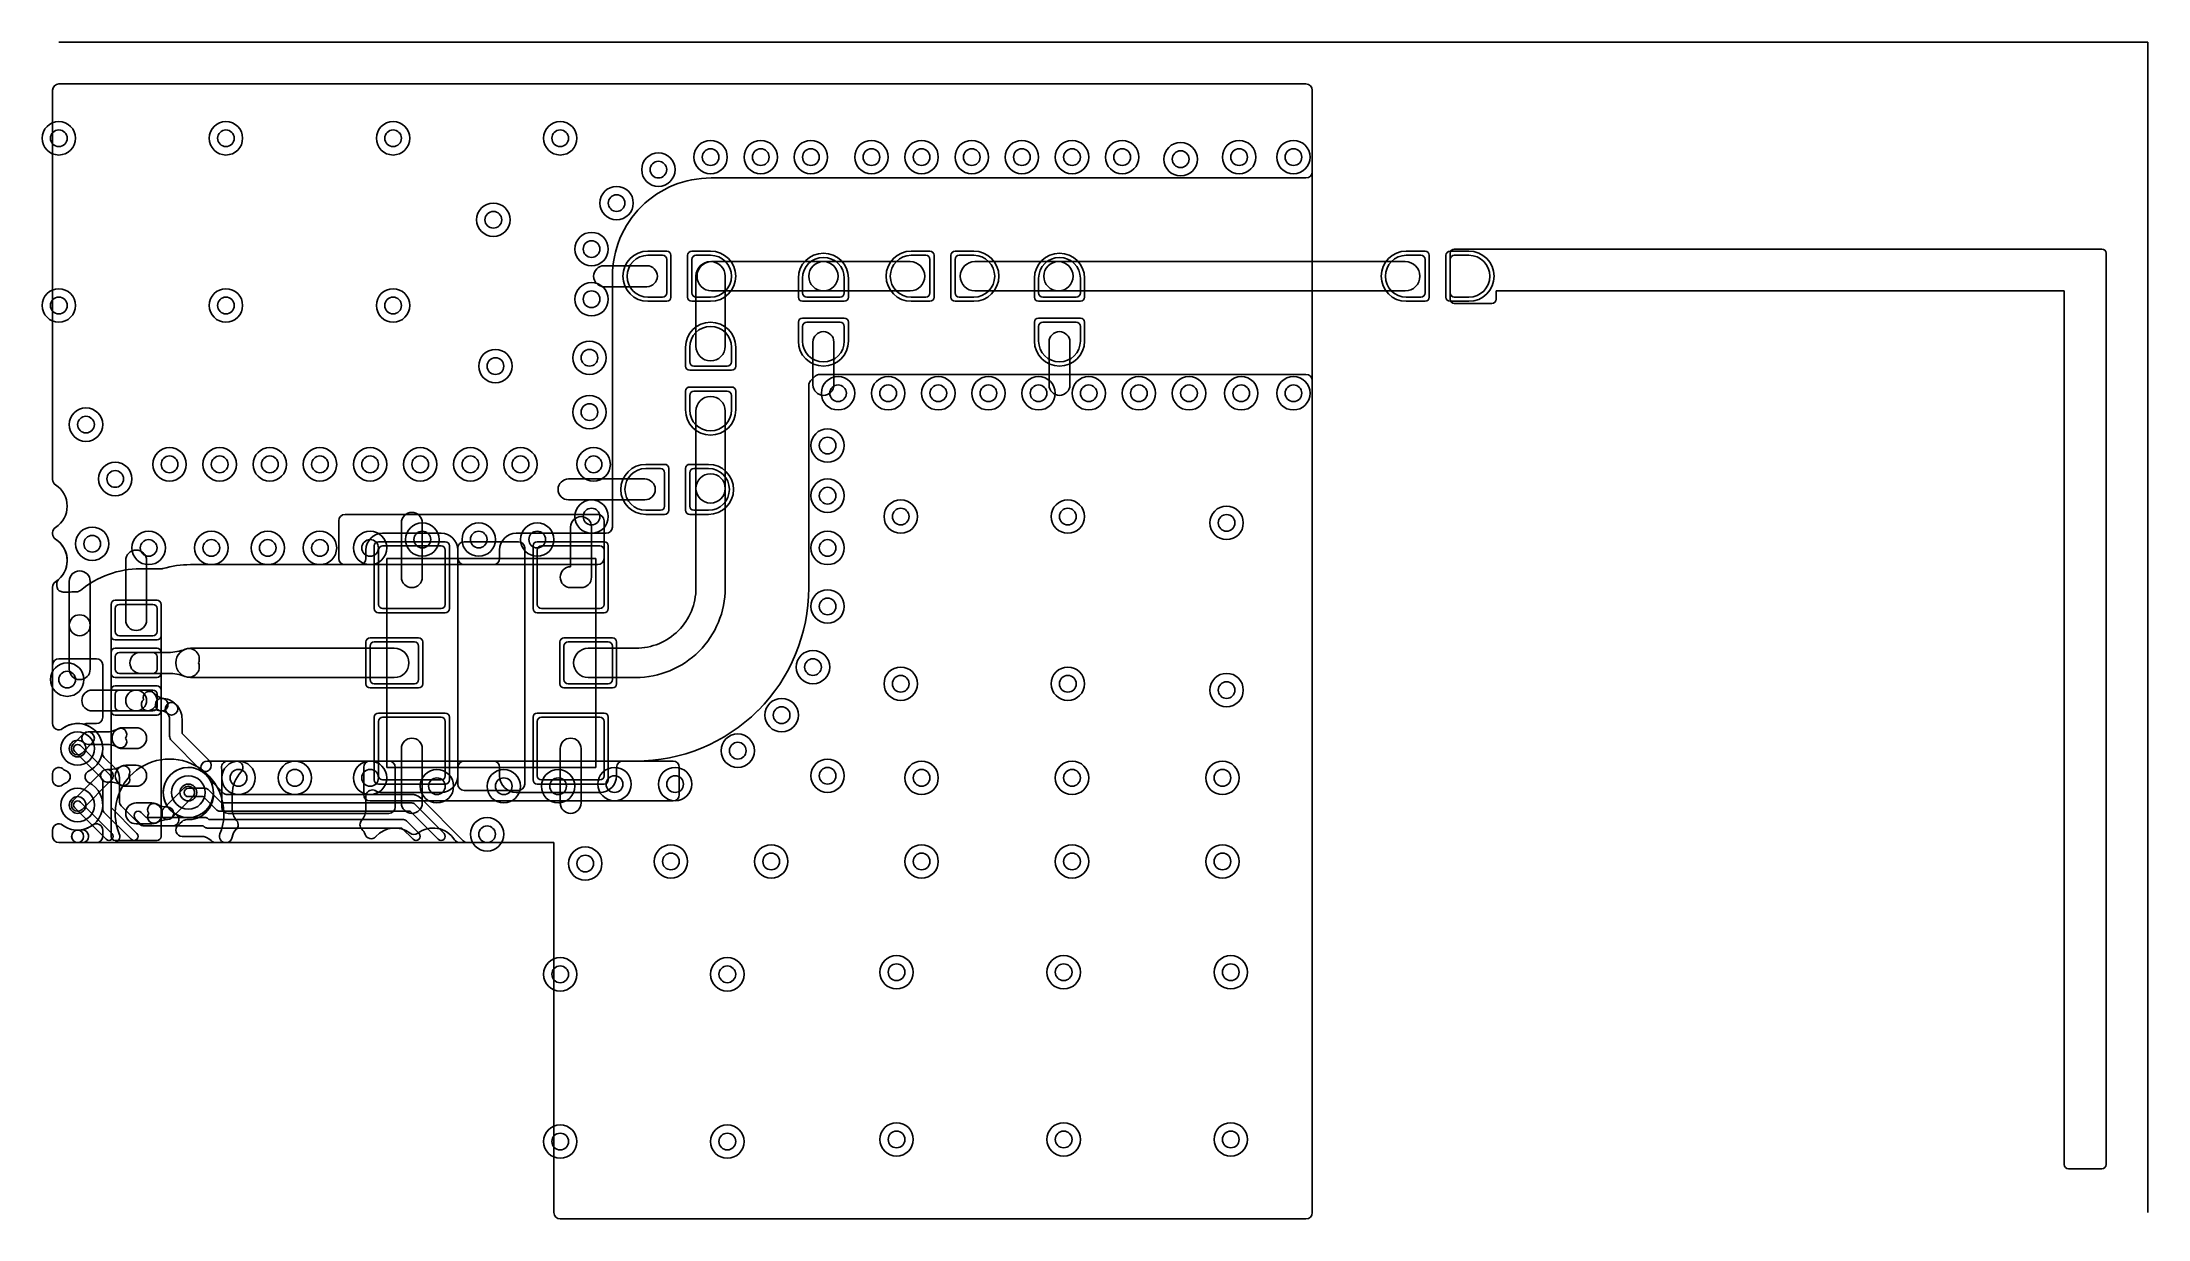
# Model space of a CAD drawing. Extents: x 24.8 to 50, y 9.9 to 24.
import ezdxf

# ---------------------------------------------------------------- set-up
doc = ezdxf.new("R2010")
doc.units = 0
for name, color, linetype in [('HOLE', 7, 'CONTINUOUS'), ('LAY1', 7, 'CONTINUOUS'), ('LAY2', 7, 'CONTINUOUS'), ('LAY3', 7, 'CONTINUOUS'), ('LAY4', 7, 'CONTINUOUS'), ('LAY5', 7, 'CONTINUOUS'), ('LAY6', 7, 'CONTINUOUS'), ('PCBOutline', 7, 'CONTINUOUS'), ('Resist-A', 7, 'CONTINUOUS')]:
    doc.layers.add(name, color=color, linetype=linetype)

msp = doc.modelspace()

# ---------------------------------------------------------------- linework, layer by layer
at = {"layer": 'HOLE'}
for centre in [(25, 22.85), (27, 22.85), (29, 22.85), (31, 22.85), (32.8, 22.625), (33.4, 22.625), (34, 22.625), (34.725, 22.625), (35.325, 22.625), (35.925, 22.625), (36.525, 22.625), (37.125, 22.625), (37.725, 22.625), (38.425, 22.6), (39.125, 22.625), (39.775, 22.625), (32.175, 22.475), (30.2, 21.875), (31.675, 22.075), (31.375, 21.525), (25, 20.85), (27, 20.85), (29, 20.85), (31.375, 20.925), (30.225, 20.125), (31.35, 20.225), (31.35, 19.575), (34.325, 19.8), (34.925, 19.8), (35.525, 19.8), (36.125, 19.8), (36.725, 19.8), (37.325, 19.8), (37.925, 19.8), (38.525, 19.8), (39.15, 19.8), (39.775, 19.8), (25.325, 19.425), (34.2, 19.175), (26.325, 18.95), (26.925, 18.95), (27.525, 18.95), (28.125, 18.95), (28.725, 18.95), (29.325, 18.95), (29.925, 18.95), (30.525, 18.95), (31.4, 18.95), (25.675, 18.775), (34.2, 18.575), (31.375, 18.325), (35.075, 18.325), (37.075, 18.325), (29.35, 18.05), (30.025, 18.05), (30.725, 18.05), (38.975, 18.25), (25.4, 18), (26.075, 17.95), (26.825, 17.95), (27.5, 17.95), (28.125, 17.95), (28.725, 17.95), (34.2, 17.95), (34.2, 17.25), (25.1, 16.375), (34.025, 16.525), (35.075, 16.325), (37.075, 16.325), (38.975, 16.25), (33.65, 15.95), (25.225, 15.55), (33.125, 15.525), (26.55, 15.025), (27.15, 15.2), (27.825, 15.2), (28.725, 15.2), (29.525, 15.1), (30.325, 15.1), (30.975, 15.1), (31.65, 15.125), (32.375, 15.125), (34.2, 15.225), (35.325, 15.2), (37.125, 15.2), (38.925, 15.2), (25.225, 14.875), (30.125, 14.525), (31.3, 14.175), (32.325, 14.2), (33.525, 14.2), (35.325, 14.2), (37.125, 14.2), (38.925, 14.2), (31, 12.85), (33, 12.85), (35.025, 12.875), (37.025, 12.875), (39.025, 12.875), (31, 10.85), (33, 10.85), (35.025, 10.875), (37.025, 10.875), (39.025, 10.875)]:
    msp.add_circle(centre, 0.1, dxfattribs=at)
at = {"layer": 'LAY1'}
for p, q in [((25, 23.49996), (39.92496, 23.49996)), ((24.92503, 18.76731), (24.92503, 23.42499)), ((39.99996, 23.42496), (39.99996, 22.45)), ((39.92496, 22.375), (32.8125, 22.375)), ((32.05, 21.45), (32.225, 21.45)), ((32.625, 21.45), (32.8, 21.45)), ((35.2, 21.45), (35.375, 21.45)), ((35.775, 21.45), (35.95, 21.45)), ((41.125, 21.45), (41.3, 21.45)), ((41.65, 20.925), (41.65, 21.475)), ((41.7, 21.525), (49.45, 21.525)), ((41.7, 21.45), (41.875, 21.45)), ((49.5, 21.475), (49.5, 10.575)), ((31.52496, 21.325), (32.0375, 21.325)), ((31.625, 21.2), (31.625, 18.20004)), ((32.275, 21.4), (32.275, 21)), ((32.575, 21), (32.575, 21.4)), ((32.625, 20.3625), (32.625, 21.2)), ((32.8125, 21.375), (34.15, 21.375)), ((32.975, 21.2), (32.975, 20.3625)), ((33.9, 21), (33.9, 21.175)), ((34.15, 21.375), (35.1875, 21.375)), ((34.4, 21.175), (34.4, 21)), ((35.425, 21.4), (35.425, 21)), ((35.725, 21), (35.725, 21.4)), ((35.9625, 21.375), (36.9625, 21.375)), ((36.725, 21), (36.725, 21.175)), ((36.9625, 21.375), (41.1125, 21.375)), ((37.225, 21.175), (37.225, 21)), ((41.35, 21.4), (41.35, 21)), ((41.65, 21), (41.65, 21.4)), ((32.0375, 21.075), (31.52496, 21.075)), ((32.225, 20.95), (32.05, 20.95)), ((32.8, 20.95), (32.625, 20.95)), ((34.15, 21.025), (32.8125, 21.025)), ((34.35, 20.95), (33.95, 20.95)), ((35.1875, 21.025), (34.15, 21.025)), ((35.375, 20.95), (35.2, 20.95)), ((35.95, 20.95), (35.775, 20.95)), ((36.9625, 21.025), (35.9625, 21.025)), ((37.175, 20.95), (36.775, 20.95)), ((41.1125, 21.025), (36.9625, 21.025)), ((41.3, 20.95), (41.125, 20.95)), ((41.875, 20.95), (41.7, 20.95)), ((49, 21.025), (42.2, 21.025)), ((42.2, 21.025), (42.2, 20.925)), ((49, 10.575), (49, 21.025)), ((42.15, 20.875), (41.7, 20.875)), ((33.9, 20.425), (33.9, 20.6)), ((33.95, 20.65), (34.35, 20.65)), ((34.025, 19.89996), (34.025, 20.4125)), ((34.275, 20.4125), (34.275, 19.89996)), ((34.4, 20.6), (34.4, 20.425)), ((36.725, 20.425), (36.725, 20.6)), ((36.775, 20.65), (37.175, 20.65)), ((36.85, 19.89996), (36.85, 20.4125)), ((37.1, 20.4125), (37.1, 19.89996)), ((37.225, 20.6), (37.225, 20.425)), ((32.55, 20.175), (32.55, 20.35)), ((33.05, 20.35), (33.05, 20.175)), ((33, 20.125), (32.6, 20.125)), ((33.99696, 19.94696), (34.05304, 20.00304)), ((34.10605, 20.025), (39.925, 20.025)), ((40, 19.95), (40, 14.85)), ((32.55, 19.6), (32.55, 19.775)), ((32.6, 19.825), (33, 19.825)), ((33.05, 19.775), (33.05, 19.6)), ((33.975, 17.47122), (33.975, 19.89395)), ((32.625, 18.6625), (32.625, 19.5875)), ((32.975, 19.5875), (32.975, 18.6625)), ((32.025, 18.9), (32.2, 18.9)), ((32.6, 18.9), (32.775, 18.9)), ((31.09996, 18.775), (32.0125, 18.775)), ((32.25, 18.85), (32.25, 18.45)), ((32.55, 18.45), (32.55, 18.85)), ((32.625, 17.47122), (32.625, 18.6625)), ((32.975, 18.6625), (32.975, 17.47122)), ((32.0125, 18.525), (31.09996, 18.525)), ((32.2, 18.4), (32.025, 18.4)), ((32.775, 18.4), (32.6, 18.4)), ((28.35, 17.82497), (28.35, 18.27503)), ((28.42497, 18.35), (31.45003, 18.35)), ((29.1, 17.6), (29.1, 18.25004)), ((29.35, 18.25004), (29.35, 17.6)), ((31.125, 17.725), (31.125, 18.20004)), ((31.375, 18.20004), (31.375, 17.6)), ((31.525, 18.27503), (31.525, 17.82497)), ((24.92503, 18.11723), (24.92503, 18.13273)), ((28.67496, 17.925), (28.67496, 17.825)), ((28.825, 17.275), (28.825, 17.925)), ((29.575, 18.12504), (28.875, 18.12504)), ((28.875, 17.975), (29.575, 17.975)), ((29.625, 17.925), (29.625, 17.275)), ((29.775, 15.12497), (29.775, 17.95003)), ((29.77504, 17.825), (29.77504, 17.925)), ((29.84997, 18.025), (30.50003, 18.025)), ((30.27496, 17.925), (30.27496, 17.825)), ((31.55, 18.12504), (30.475, 18.12504)), ((30.575, 17.95003), (30.575, 15.12497)), ((30.725, 17.275), (30.725, 17.925)), ((30.775, 17.975), (31.475, 17.975)), ((31.525, 17.925), (31.525, 17.275)), ((25.8, 17.0875), (25.8, 17.8)), ((26.22492, 17.7), (25.975, 17.7)), ((26.05, 17.8), (26.05, 17.0875)), ((28.59996, 17.75), (26.575, 17.75)), ((31.45003, 17.75), (28.42497, 17.75)), ((30.19996, 17.75), (29.85004, 17.75)), ((24.97504, 17.49824), (24.97504, 17.52048)), ((25.1096, 17.42013), (25.06614, 17.42013)), ((25.125, 17.025), (25.125, 17.55004)), ((25.21059, 17.42504), (25.17499, 17.42504)), ((25.375, 17.55004), (25.375, 17.025)), ((31.25, 17.475), (31.125, 17.475)), ((25.675, 16.95), (25.675, 17.225)), ((25.725, 17.275), (26.125, 17.275)), ((26.175, 17.225), (26.175, 16.95)), ((29.575, 17.225), (28.875, 17.225)), ((31.475, 17.225), (30.775, 17.225)), ((25.125, 16.49996), (25.125, 17.025)), ((25.375, 17.025), (25.375, 16.49996)), ((26.125, 16.9), (25.725, 16.9)), ((32.41374, 16.96124), (32.41377, 16.96125)), ((25.675, 16.5), (25.675, 16.65)), ((25.725, 16.7), (26.125, 16.7)), ((25.975, 16.7), (26.3125, 16.7)), ((26.175, 16.65), (26.175, 16.5)), ((26.575, 16.75), (29.015, 16.75)), ((28.725, 16.375), (28.725, 16.775)), ((28.775, 16.825), (29.255, 16.825)), ((29.305, 16.775), (29.305, 16.375)), ((31.045, 16.375), (31.045, 16.775)), ((31.095, 16.825), (31.575, 16.825)), ((31.335, 16.75), (31.90378, 16.75)), ((31.625, 16.775), (31.625, 16.375)), ((32.66126, 16.71377), (32.66123, 16.71375)), ((24.92503, 15.85001), (24.92503, 16.54999)), ((25, 16.62496), (25.44999, 16.62496)), ((25.52496, 16.54999), (25.52496, 15.92501)), ((26.125, 16.45), (25.725, 16.45)), ((26.3125, 16.45), (25.975, 16.45)), ((29.015, 16.4), (26.575, 16.4)), ((31.90378, 16.4), (31.335, 16.4)), ((25.39996, 16.25), (25.925, 16.25)), ((25.675, 16.05), (25.675, 16.2)), ((25.725, 16.25), (26.125, 16.25)), ((25.925, 16.25), (26.05, 16.25)), ((26.175, 16.2), (26.175, 16.05)), ((29.255, 16.325), (28.775, 16.325)), ((31.575, 16.325), (31.095, 16.325)), ((25.925, 16), (25.39996, 16)), ((26.125, 16), (25.725, 16)), ((26.05, 16), (25.925, 16)), ((26.325, 15.7), (26.325, 15.90287)), ((26.475, 15.90287), (26.475, 15.73107)), ((28.875, 15.925), (29.575, 15.925)), ((30.775, 15.925), (31.475, 15.925)), ((25.17197, 15.60303), (25.29697, 15.72803)), ((25.44999, 15.85004), (25.35, 15.85004)), ((25.35, 15.75), (25.575, 15.75)), ((25.7625, 15.8), (25.925, 15.8)), ((26.69697, 15.29697), (26.34697, 15.64697)), ((26.475, 15.73107), (26.80303, 15.40303)), ((28.825, 15.225), (28.825, 15.875)), ((29.625, 15.875), (29.625, 15.225)), ((30.725, 15.225), (30.725, 15.875)), ((31.525, 15.875), (31.525, 15.225)), ((25.40303, 15.62197), (25.27803, 15.49697)), ((25.575, 15.6), (25.35, 15.6)), ((25.925, 15.55), (25.7625, 15.55)), ((26.77498, 15.4), (27.12853, 15.4)), ((27.02067, 15.4), (28.95003, 15.4)), ((28.72497, 15.4), (32.35003, 15.4)), ((29.1, 14.89996), (29.1, 15.55)), ((29.35, 15.55), (29.35, 14.89996)), ((29.85004, 15.4), (30.19996, 15.4)), ((31, 14.89996), (31, 15.55)), ((31.25, 15.55), (31.25, 14.89996)), ((31.75004, 15.4), (31.90378, 15.4)), ((25.17197, 14.92803), (25.52197, 15.27803)), ((25.62803, 15.17197), (25.27803, 14.82197)), ((25.575, 15.3), (25.6125, 15.3)), ((25.6125, 15.15), (25.575, 15.15)), ((25.8, 15.35), (25.925, 15.35)), ((26.95, 14.84997), (26.95, 15.3)), ((28.65, 14.99997), (28.65, 15.32503)), ((29.575, 15.175), (28.875, 15.175)), ((29.025, 15.32503), (29.025, 14.84997)), ((29.77504, 15.225), (29.77504, 15.325)), ((30.27496, 15.325), (30.27496, 15.225)), ((31.475, 15.175), (30.775, 15.175)), ((31.67504, 15.225), (31.67504, 15.325)), ((32.425, 15.32503), (32.425, 14.99997)), ((25.925, 15.1), (25.8, 15.1)), ((25.925, 14.9), (26.11276, 14.9)), ((26.24697, 14.82803), (26.49697, 15.07803)), ((26.60303, 14.97197), (26.35303, 14.72197)), ((27.07496, 15), (27.07496, 14.825)), ((28.67504, 14.825), (28.67504, 14.97998)), ((32.35003, 14.925), (28.72497, 14.925)), ((28.87505, 15.02496), (29.575, 15.02496)), ((30.50003, 15.05), (29.84997, 15.05)), ((30.475, 15.02496), (31.475, 15.02496)), ((26.11276, 14.65), (25.925, 14.65)), ((26.44992, 14.65238), (26.47612, 14.67858)), ((28.95003, 14.775), (27.02497, 14.775)), ((39.99996, 14.84755), (39.99996, 10)), ((24.92503, 14.5), (24.92503, 14.57497)), ((25.22112, 14.42503), (25, 14.42503)), ((25.44999, 14.42503), (25.22886, 14.42503)), ((25.52496, 14.57498), (25.52496, 14.5)), ((26.7, 14.50004), (26.47503, 14.50004)), ((26.82555, 14.44699), (26.82377, 14.44877)), ((27.00138, 14.42503), (26.87856, 14.42503)), ((30.92503, 14.42503), (29.79722, 14.42503)), ((30.92503, 10), (30.92503, 14.42503)), ((49.45, 10.525), (49.05, 10.525)), ((39.92499, 9.92503), (31, 9.92503))]:
    msp.add_line(p, q, dxfattribs=at)
for centre in [(25, 22.85), (27, 22.85), (29, 22.85), (31, 22.85), (32.8, 22.625), (33.4, 22.625), (34, 22.625), (34.725, 22.625), (35.325, 22.625), (35.925, 22.625), (36.525, 22.625), (37.125, 22.625), (37.725, 22.625), (38.425, 22.6), (39.125, 22.625), (39.775, 22.625), (32.175, 22.475), (31.675, 22.075), (30.2, 21.875), (31.375, 21.525), (25, 20.85), (27, 20.85), (29, 20.85), (31.375, 20.925), (31.35, 20.225), (30.225, 20.125), (34.325, 19.8), (34.925, 19.8), (35.525, 19.8), (36.125, 19.8), (36.725, 19.8), (37.325, 19.8), (37.925, 19.8), (38.525, 19.8), (39.15, 19.8), (39.775, 19.8), (31.35, 19.575), (25.325, 19.425), (34.2, 19.175), (25.675, 18.775), (26.325, 18.95), (26.925, 18.95), (27.525, 18.95), (28.125, 18.95), (28.725, 18.95), (29.325, 18.95), (29.925, 18.95), (30.525, 18.95), (31.4, 18.95), (34.2, 18.575), (31.375, 18.325), (35.075, 18.325), (37.075, 18.325), (38.975, 18.25), (25.4, 18), (26.075, 17.95), (26.825, 17.95), (27.5, 17.95), (28.125, 17.95), (28.725, 17.95), (29.35, 18.05), (30.025, 18.05), (30.725, 18.05), (34.2, 17.95), (34.2, 17.25), (34.025, 16.525), (25.1, 16.375), (35.075, 16.325), (37.075, 16.325), (38.975, 16.25), (33.65, 15.95), (25.225, 15.55), (33.125, 15.525), (27.15, 15.2), (27.825, 15.2), (28.725, 15.2), (34.2, 15.225), (35.325, 15.2), (37.125, 15.2), (38.925, 15.2), (26.55, 15.025), (29.525, 15.1), (30.325, 15.1), (30.975, 15.1), (31.65, 15.125), (32.375, 15.125), (25.225, 14.875), (30.125, 14.525), (31.3, 14.175), (32.325, 14.2), (33.525, 14.2), (35.325, 14.2), (37.125, 14.2), (38.925, 14.2), (31, 12.85), (33, 12.85), (35.025, 12.875), (37.025, 12.875), (39.025, 12.875), (31, 10.85), (33, 10.85), (35.025, 10.875), (37.025, 10.875), (39.025, 10.875)]:
    msp.add_circle(centre, 0.2, dxfattribs=at)
for centre, radius, start, end in [((25, 23.42499), 0.07497, 90, 180), ((39.92496, 23.42496), 0.075, 0, 90), ((39.92496, 22.45), 0.075, -90, 0), ((32.8, 21.2), 1.175, 89.708399, 180), ((32.80636, 22.44995), 0.07497, -90.290412, -89.671376), ((32.81358, 21.2), 1.175, 90.052663, 90.331098), ((32.05, 21.2), 0.25, 90, -90), ((32.225, 21.4), 0.05, 0, 90), ((32.625, 21.4), 0.05, 90, 180), ((32.8, 21.2), 0.25, -90, 90), ((34.15, 21.175), 0.25, 0, 180), ((35.2, 21.2), 0.25, 90, -90), ((35.375, 21.4), 0.05, 0, 90), ((35.775, 21.4), 0.05, 90, 180), ((35.95, 21.2), 0.25, -90, 90), ((36.975, 21.175), 0.25, 0, 180), ((41.125, 21.2), 0.25, 90, -90), ((41.3, 21.4), 0.05, 0, 90), ((41.7, 21.475), 0.05, 90, 180), ((41.7, 21.4), 0.05, 90, 180), ((41.875, 21.2), 0.25, -90, 90), ((49.45, 21.475), 0.05, 0, 90), ((31.52496, 21.2), 0.125, 90, -90), ((32.0375, 21.2), 0.125, -90, 90), ((32.8, 21.2), 0.175, 0, 180), ((32.8125, 21.2), 0.175, 90, -90), ((34.15, 21.2), 0.175, 90, -90), ((34.15, 21.2), 0.175, -90, 90), ((35.1875, 21.2), 0.175, -90, 90), ((35.9625, 21.2), 0.175, 90, -90), ((36.9625, 21.2), 0.175, 90, -90), ((36.9625, 21.2), 0.175, -90, 90), ((41.1125, 21.2), 0.175, -90, 90), ((32.225, 21), 0.05, -90, 0), ((32.625, 21), 0.05, 180, -90), ((33.95, 21), 0.05, 180, -90), ((34.35, 21), 0.05, -90, 0), ((35.375, 21), 0.05, -90, 0), ((35.775, 21), 0.05, 180, -90), ((36.775, 21), 0.05, 180, -90), ((37.175, 21), 0.05, -90, 0), ((41.3, 21), 0.05, -90, 0), ((41.7, 21), 0.05, 180, -90), ((41.7, 20.925), 0.05, 180, -90), ((42.15, 20.925), 0.05, -90, 0), ((32.8, 20.35), 0.25, 0, 180), ((33.95, 20.6), 0.05, 90, 180), ((34.15, 20.425), 0.25, 180, 0), ((34.15, 20.4125), 0.125, 0, 180), ((34.35, 20.6), 0.05, 0, 90), ((36.775, 20.6), 0.05, 90, 180), ((36.975, 20.425), 0.25, 180, 0), ((36.975, 20.4125), 0.125, 0, 180), ((37.175, 20.6), 0.05, 0, 90), ((32.6, 20.175), 0.05, 180, -90), ((32.8, 20.3625), 0.175, 180, 0), ((33, 20.175), 0.05, -90, 0), ((34.04997, 19.89395), 0.07497, 135, 180), ((34.10605, 19.95003), 0.07497, 90, 135), ((39.925, 19.95), 0.075, 0, 90), ((32.6, 19.775), 0.05, 90, 180), ((32.8, 19.5875), 0.175, 0, 180), ((33, 19.775), 0.05, 0, 90), ((34.15, 19.89996), 0.125, 180, 0), ((36.975, 19.89996), 0.125, 180, 0), ((32.8, 19.6), 0.25, 180, 0), ((32.025, 18.65), 0.25, 90, -90), ((32.2, 18.85), 0.05, 0, 90), ((32.6, 18.85), 0.05, 90, 180), ((32.775, 18.65), 0.25, -90, 90), ((25, 18.76731), 0.07497, 180, -122.227352), ((24.80001, 18.45002), 0.30009, -57.777457, 57.777457), ((31.09996, 18.65), 0.125, 90, -90), ((32.0125, 18.65), 0.125, -90, 90), ((32.8, 18.6625), 0.175, 0, 180), ((32.8, 18.6625), 0.175, 180, 0), ((32.2, 18.45), 0.05, -90, 0), ((32.6, 18.45), 0.05, 180, -90), ((25, 18.13273), 0.07497, 122.227352, 180), ((28.42497, 18.27503), 0.07497, 90, 180), ((29.225, 18.25004), 0.125, 0, 180), ((31.25, 18.20004), 0.125, 0, 180), ((31.45003, 18.27503), 0.07497, 0, 90), ((31.55, 18.20004), 0.075, -90, 0), ((25, 18.11723), 0.07497, 180, -122.227352), ((24.8, 17.8), 0.30004, -48.185672, 57.769733), ((25.925, 17.8), 0.125, 0, 180), ((28.875, 17.925), 0.20004, 90, 180), ((28.875, 17.925), 0.05, 90, 180), ((29.575, 17.925), 0.20004, 0, 90), ((29.575, 17.925), 0.05, 0, 90), ((29.84997, 17.95003), 0.07497, 90, 180), ((30.475, 17.925), 0.20004, 90, 180), ((30.50003, 17.95003), 0.07497, 0, 90), ((30.775, 17.925), 0.05, 90, 180), ((31.475, 17.925), 0.05, 0, 90), ((25.25, 17.55004), 0.125, 0, 180), ((25.97498, 16.57499), 1.12501, 89.998981, 129.530783), ((26.22493, 17.77497), 0.07497, -90.007642, -73.740712), ((26.57494, 16.57495), 1.17505, 89.997074, 106.260458), ((28.42497, 17.82497), 0.07497, 180, -90), ((28.59996, 17.825), 0.075, -90, 0), ((29.85004, 17.825), 0.075, 180, -90), ((30.19996, 17.825), 0.075, -90, 0), ((31.125, 17.6), 0.125, 90, -90), ((31.45003, 17.82497), 0.07497, -90, 0), ((25.05004, 17.52048), 0.075, 135, 180), ((25.05004, 17.49824), 0.075, 180, -108.437365), ((25.05002, 17.5205), 0.07497, 131.809978, 135), ((25.05003, 17.49821), 0.07497, -108.437366, -98.22089), ((25.025, 17.325), 0.10004, 76.401343, 81.775941), ((25.06614, 17.4951), 0.07497, -103.593234, -90), ((25.11976, 17.49441), 0.07497, -97.788571, -78.418767), ((25.17498, 17.225), 0.20004, 89.997136, 101.584046), ((25.21059, 17.50004), 0.075, -90, -49.878486), ((29.225, 17.6), 0.125, 180, 0), ((31.25, 17.6), 0.125, -90, 0), ((31.90379, 17.47122), 0.72121, -44.999438, 0), ((31.90379, 17.47122), 1.07121, -44.999244, 0), ((31.90379, 17.47122), 2.07121, -44.999609, 0), ((25.25, 17.025), 0.125, 0, 180), ((25.725, 17.225), 0.05, 90, 180), ((26.125, 17.225), 0.05, 0, 90), ((28.875, 17.275), 0.05, 180, -90), ((29.575, 17.275), 0.05, -90, 0), ((30.775, 17.275), 0.05, 180, -90), ((31.475, 17.275), 0.05, -90, 0), ((25.25, 17.025), 0.125, 180, 0), ((25.725, 16.95), 0.05, 180, -90), ((25.925, 17.0875), 0.125, 180, 0), ((26.125, 16.95), 0.05, -90, 0), ((31.90377, 17.47121), 0.72121, -89.999206, -45), ((25.725, 16.65), 0.05, 90, 180), ((25.975, 16.575), 0.125, 90, -90), ((26.125, 16.65), 0.05, 0, 90), ((26.3125, 17.23906), 0.53906, -90, -68.4309), ((26.575, 16.575), 0.175, 90, -90), ((26.55662, 16.6215), 0.125, -21.83886, 111.568769), ((28.775, 16.775), 0.05, 90, 180), ((29.015, 16.575), 0.175, -90, 90), ((29.255, 16.775), 0.05, 0, 90), ((31.095, 16.775), 0.05, 90, 180), ((31.335, 16.575), 0.175, 90, -90), ((31.575, 16.775), 0.05, 0, 90), ((31.90377, 17.47121), 1.07121, -89.999465, -45), ((25, 16.54999), 0.07497, 90, 180), ((25.25, 16.49996), 0.125, 180, 0), ((25.44999, 16.54999), 0.07497, 0, 90), ((25.725, 16.5), 0.05, 180, -90), ((26.125, 16.5), 0.05, -90, 0), ((26.3125, 15.91094), 0.53906, 68.431231, 90), ((26.55662, 16.5285), 0.125, -111.567342, 21.838861), ((25.39996, 16.125), 0.125, 90, -90), ((25.725, 16.2), 0.05, 90, 180), ((25.925, 16.125), 0.125, 90, -90), ((25.925, 16.125), 0.125, -90, 90), ((26.06243, 16.07657), 0.075, 129.209852, -75.600737), ((26.08556, 16.16015), 0.075, 44.6705, -160.146782), ((26.05, 16.125), 0.125, -90, 90), ((26.125, 16.2), 0.05, 0, 90), ((26.31777, 16.3897), 0.25152, -135.330053, -105.465702), ((26.23071, 16.075), 0.075, 90, -90), ((26.2307, 16.075), 0.07501, -105.466858, 74.535179), ((26.23071, 15.90773), 0.24227, 45, 90), ((28.775, 16.375), 0.05, 180, -90), ((29.255, 16.375), 0.05, -90, 0), ((31.095, 16.375), 0.05, 180, -90), ((31.575, 16.375), 0.05, -90, 0), ((25.44999, 15.92501), 0.07497, -90, 0), ((25.725, 16.05), 0.05, 180, -90), ((26.14363, 15.7603), 0.25153, 74.5345, 104.399216), ((26.125, 16.05), 0.05, -90, 0), ((26.23071, 15.90773), 0.09227, 45, 90), ((26.349, 16.026), 0.075, 45, -135), ((26.34899, 16.02601), 0.075, -135, 45), ((26.22587, 15.90287), 0.09913, 0, 45), ((26.22587, 15.90287), 0.24913, 0, 45), ((28.875, 15.875), 0.05, 90, 180), ((29.575, 15.875), 0.05, 0, 90), ((30.775, 15.875), 0.05, 90, 180), ((31.475, 15.875), 0.05, 0, 90), ((31.90377, 17.47121), 2.07121, -89.998893, -45.226317), ((33.41534, 15.94765), 0.07497, 134.610901, 134.773023), ((32.53751, 16.8375), 1.175, -45.38963, -44.99931), ((25, 15.85001), 0.07497, 180, -53.133159), ((25.225, 15.55), 0.30004, 79.41624, 126.869516), ((25.35, 15.675), 0.075, 90, -90), ((25.29388, 15.91863), 0.07497, -100.584443, -77.027723), ((25.35, 15.675), 0.075, -45, 135), ((25.35, 15.675), 0.17504, 97.12461, 102.971554), ((25.31956, 15.92315), 0.07497, -83.312934, -83.004854), ((25.35, 15.675), 0.17504, 90, 96.992661), ((25.575, 16.00157), 0.25157, -90, -60.138167), ((25.7625, 15.675), 0.125, 90, -90), ((25.7376, 15.71836), 0.075, -35.317447, 119.861524), ((25.7376, 15.63164), 0.075, -119.860489, 35.317447), ((25.925, 15.675), 0.125, -90, 90), ((26.4, 15.7), 0.075, 180, -135), ((29.225, 15.55), 0.125, 0, 180), ((31.125, 15.55), 0.125, 0, 180), ((25.225, 15.55), 0.075, 135, -45), ((25.575, 15.34843), 0.25157, 60.138476, 90), ((26.75, 15.35), 0.075, -135, 45), ((26.77498, 15.32503), 0.07497, 90, -126.866841), ((27.02067, 15.32503), 0.07497, 90, -160.496801), ((27.12853, 15.325), 0.075, -43.168413, 90), ((28.72497, 15.32503), 0.07497, 90, 180), ((28.95003, 15.32503), 0.07497, 0, 90), ((29.85004, 15.325), 0.075, 90, 180), ((30.19996, 15.325), 0.075, 0, 90), ((31.75004, 15.325), 0.075, 90, 180), ((31.90378, 16.575), 1.175, -90, -89.998537), ((32.35003, 15.32503), 0.07497, 0, 90), ((25.575, 15.225), 0.075, 90, -90), ((25.575, 15.225), 0.075, -45, 135), ((25.6125, 15.55156), 0.25156, -90, -60.137033), ((25.6125, 14.89844), 0.25156, 60.137602, 90), ((25.8, 15.225), 0.125, 90, -90), ((25.7751, 15.26836), 0.075, -35.317447, 119.862398), ((25.7751, 15.18164), 0.075, -119.860489, 35.317447), ((25.925, 15.225), 0.125, -90, 90), ((26.55, 15.025), 0.30004, -1.90998, 53.135831), ((27.47501, 15), 0.40005, 136.832329, 180), ((28.875, 15.225), 0.05, 180, -90), ((29.575, 15.225), 0.20004, -90, 0), ((29.575, 15.225), 0.05, -90, 0), ((29.84997, 15.12497), 0.07497, 180, -90), ((30.475, 15.225), 0.20004, 180, -90), ((30.50003, 15.12497), 0.07497, -90, 0), ((30.775, 15.225), 0.05, 180, -90), ((31.475, 15.225), 0.20004, -90, 0), ((31.475, 15.225), 0.05, -90, 0), ((25.225, 14.875), 0.075, 135, -45), ((25.925, 14.775), 0.125, 90, -90), ((26.13769, 14.81835), 0.075, 60.094972, -144.699436), ((26.11276, 14.775), 0.125, -90, 90), ((26.3, 15.10058), 0.25058, -119.902258, -90), ((26.55, 15.025), 0.075, -45, 135), ((26.54999, 15.00001), 0.30005, -93.188622, 1.908007), ((26.9248, 15.0125), 0.07497, 178.089065, -178.089065), ((28.72497, 14.99997), 0.07497, 180, -90), ((28.75004, 14.97998), 0.075, 71.562635, 180), ((28.75005, 14.98001), 0.07497, 62.970112, 71.562634), ((28.87498, 15.22501), 0.20005, -117.013366, -89.98568), ((28.87505, 14.94999), 0.07497, 90, 90.015285), ((29.225, 14.89996), 0.125, 180, 0), ((31.125, 14.89996), 0.125, 180, 0), ((32.35003, 14.99997), 0.07497, -90, 0), ((25, 14.57497), 0.07497, 53.133159, 180), ((25.22499, 14.87499), 0.30004, -126.866842, -90.591996), ((25.22499, 14.87499), 0.30004, -89.408004, -53.130484), ((25.44999, 14.57498), 0.07497, 0, 126.866841), ((26.13769, 14.73166), 0.075, 144.693202, -60.097742), ((26.3, 14.44942), 0.25058, 90, 119.902569), ((26.3, 14.775), 0.075, 135, -45), ((26.3, 14.775), 0.075, -90, 90), ((26.47503, 14.57501), 0.07497, 126.87754, -90), ((26.325, 14.77501), 0.17505, -53.12552, -44.812525), ((26.50293, 14.59937), 0.07497, 135, 135.799776), ((26.52913, 14.62557), 0.07497, 86.811267, 135), ((27.02497, 14.84997), 0.07497, 180, -90), ((27.275, 14.825), 0.20004, 180, -137.658108), ((27.0717, 14.63975), 0.075, -45, 18.437365), ((27.07173, 14.63976), 0.07497, 18.437366, 42.345661), ((28.67832, 14.63976), 0.075, 137.66413, 180), ((28.67829, 14.63973), 0.07497, 179.977073, 180), ((28.67832, 14.63973), 0.075, 180, -135), ((28.47499, 14.82499), 0.20005, -42.331871, 0.002864), ((28.95003, 14.84997), 0.07497, -90, 0), ((39.92503, 14.85), 0.07497, -1.872743, 0), ((25, 14.5), 0.07497, 180, -90), ((25.22886, 14.5), 0.07497, 90.588451, -90), ((25.22112, 14.5), 0.07497, -90, 89.411549), ((25.44999, 14.5), 0.07497, -90, 0), ((26.7, 14.325), 0.17504, 45, 90), ((26.87856, 14.5), 0.07497, -135, -90), ((27.00138, 14.5), 0.07497, -90, -6.379012), ((27.22501, 14.475), 0.15005, 132.939462, 173.621435), ((27.07172, 14.63973), 0.07497, -47.059489, -45), ((28.6783, 14.63971), 0.07497, -135, -132.940511), ((28.52499, 14.47496), 0.15008, 18.922684, 47.06015), ((28.73811, 14.54735), 0.075, -161.562635, -45), ((28.73813, 14.54733), 0.07497, -45, -40.661808), ((29.02001, 14.29997), 0.30006, 52.316267, 138.580377), ((29.25, 14.59624), 0.075, -128.373475, -52.176611), ((29.47999, 14.29999), 0.30005, 32.231883, 127.823568), ((29.79722, 14.5), 0.07497, -147.772648, -90), ((49.05, 10.575), 0.05, 180, -90), ((49.45, 10.575), 0.05, -90, 0), ((31, 10), 0.07497, 180, -90), ((39.92499, 10), 0.07497, -90, 0)]:
    msp.add_arc(centre, radius, start, end, dxfattribs=at)
at = {"layer": 'LAY2'}
for p, q in [((25, 23.49996), (39.925, 23.49996)), ((24.92503, 18.76726), (24.92503, 23.42499)), ((40, 23.42496), (40, 10)), ((24.92503, 18.11724), (24.92503, 18.13276)), ((31.425, 17.825), (28.925, 17.825)), ((28.925, 17.825), (28.925, 15.325)), ((31.425, 15.325), (31.425, 17.825)), ((24.92503, 15.85001), (24.92503, 17.48274)), ((24.92503, 15.17501), (24.92503, 15.24999)), ((28.925, 15.325), (31.425, 15.325)), ((24.92503, 14.5), (24.92503, 14.57499)), ((25.22226, 14.42503), (25, 14.42503)), ((30.92503, 14.42503), (25.22774, 14.42503)), ((30.92503, 10), (30.92503, 14.42503)), ((39.92503, 9.92503), (31, 9.92503))]:
    msp.add_line(p, q, dxfattribs=at)
for centre in [(25, 22.85), (27, 22.85), (29, 22.85), (31, 22.85), (32.8, 22.625), (33.4, 22.625), (34, 22.625), (34.725, 22.625), (35.325, 22.625), (35.925, 22.625), (36.525, 22.625), (37.125, 22.625), (37.725, 22.625), (38.425, 22.6), (39.125, 22.625), (39.775, 22.625), (32.175, 22.475), (31.675, 22.075), (30.2, 21.875), (31.375, 21.525), (25, 20.85), (27, 20.85), (29, 20.85), (31.375, 20.925), (31.35, 20.225), (30.225, 20.125), (34.325, 19.8), (34.925, 19.8), (35.525, 19.8), (36.125, 19.8), (36.725, 19.8), (37.325, 19.8), (37.925, 19.8), (38.525, 19.8), (39.15, 19.8), (39.775, 19.8), (31.35, 19.575), (25.325, 19.425), (34.2, 19.175), (25.675, 18.775), (26.325, 18.95), (26.925, 18.95), (27.525, 18.95), (28.125, 18.95), (28.725, 18.95), (29.325, 18.95), (29.925, 18.95), (30.525, 18.95), (31.4, 18.95), (34.2, 18.575), (31.375, 18.325), (35.075, 18.325), (37.075, 18.325), (38.975, 18.25), (25.4, 18), (26.075, 17.95), (26.825, 17.95), (27.5, 17.95), (28.125, 17.95), (28.725, 17.95), (29.35, 18.05), (30.025, 18.05), (30.725, 18.05), (34.2, 17.95), (34.2, 17.25), (34.025, 16.525), (25.1, 16.375), (35.075, 16.325), (37.075, 16.325), (38.975, 16.25), (33.65, 15.95), (25.225, 15.55), (33.125, 15.525), (27.15, 15.2), (27.825, 15.2), (28.725, 15.2), (34.2, 15.225), (35.325, 15.2), (37.125, 15.2), (38.925, 15.2), (26.55, 15.025), (29.525, 15.1), (30.325, 15.1), (30.975, 15.1), (31.65, 15.125), (32.375, 15.125), (25.225, 14.875), (30.125, 14.525), (31.3, 14.175), (32.325, 14.2), (33.525, 14.2), (35.325, 14.2), (37.125, 14.2), (38.925, 14.2), (31, 12.85), (33, 12.85), (35.025, 12.875), (37.025, 12.875), (39.025, 12.875), (31, 10.85), (33, 10.85), (35.025, 10.875), (37.025, 10.875), (39.025, 10.875)]:
    msp.add_circle(centre, 0.2, dxfattribs=at)
for centre, radius, start, end in [((25, 23.42499), 0.07497, 90, 180), ((39.925, 23.42496), 0.075, 0, 90), ((25, 18.76726), 0.07497, 180, -122.227352), ((24.8, 18.45001), 0.30006, -57.771769, 57.771769), ((25, 18.13276), 0.07497, 122.227352, 180), ((25, 18.11724), 0.07497, 180, -122.227352), ((24.8, 17.79999), 0.30006, -57.771769, 57.771769), ((25, 17.48274), 0.07497, 122.227352, 180), ((25, 15.85001), 0.07497, 180, -53.133159), ((25.225, 15.55), 0.30004, -64.143797, 126.869516), ((25, 15.24999), 0.07497, 53.133159, 180), ((25, 15.17501), 0.07497, 180, -53.133159), ((25.225, 15.55), 0.30004, -126.869516, -115.853652), ((25.225, 14.875), 0.30004, 115.856203, 126.869516), ((25.06145, 15.21246), 0.07497, -64.139061, -45), ((25.06147, 15.21252), 0.07497, 45, 64.149272), ((25.06145, 15.2125), 0.075, -45.021609, 45), ((25.225, 14.875), 0.30004, -89.58179, 64.146348), ((25.38855, 15.2125), 0.075, 134.978391, -135), ((25.38853, 15.21248), 0.07497, -135, -115.850728), ((25.38855, 15.21254), 0.07497, 115.860939, 135), ((26.55, 15.025), 0.30004, 90, -90), ((26.55, 15.025), 0.30004, -90, 90), ((25, 14.57499), 0.07497, 53.133159, 180), ((25.225, 14.875), 0.30004, -126.869516, -90.41821), ((25, 14.5), 0.07497, 180, -90), ((25.22774, 14.5), 0.07497, 90.42033, -90), ((25.22226, 14.5), 0.07497, -90, 89.57967), ((31, 10), 0.07497, 180, -90), ((39.92503, 10), 0.07497, -90, 0)]:
    msp.add_arc(centre, radius, start, end, dxfattribs=at)
at = {"layer": 'LAY3'}
for p, q in [((25, 23.49996), (39.925, 23.49996)), ((24.92503, 18.76726), (24.92503, 23.42499)), ((40, 23.42496), (40, 10)), ((24.92503, 18.11724), (24.92503, 18.13276)), ((24.92503, 15.85001), (24.92503, 17.48274)), ((24.92503, 15.17501), (24.92503, 15.24999)), ((24.92503, 14.5), (24.92503, 14.57499)), ((25.22226, 14.42503), (25, 14.42503)), ((30.92503, 14.42503), (25.22774, 14.42503)), ((30.92503, 10), (30.92503, 14.42503)), ((39.92503, 9.92503), (31, 9.92503))]:
    msp.add_line(p, q, dxfattribs=at)
for centre in [(25, 22.85), (27, 22.85), (29, 22.85), (31, 22.85), (32.8, 22.625), (33.4, 22.625), (34, 22.625), (34.725, 22.625), (35.325, 22.625), (35.925, 22.625), (36.525, 22.625), (37.125, 22.625), (37.725, 22.625), (38.425, 22.6), (39.125, 22.625), (39.775, 22.625), (32.175, 22.475), (31.675, 22.075), (30.2, 21.875), (31.375, 21.525), (25, 20.85), (27, 20.85), (29, 20.85), (31.375, 20.925), (31.35, 20.225), (30.225, 20.125), (34.325, 19.8), (34.925, 19.8), (35.525, 19.8), (36.125, 19.8), (36.725, 19.8), (37.325, 19.8), (37.925, 19.8), (38.525, 19.8), (39.15, 19.8), (39.775, 19.8), (31.35, 19.575), (25.325, 19.425), (34.2, 19.175), (25.675, 18.775), (26.325, 18.95), (26.925, 18.95), (27.525, 18.95), (28.125, 18.95), (28.725, 18.95), (29.325, 18.95), (29.925, 18.95), (30.525, 18.95), (31.4, 18.95), (34.2, 18.575), (31.375, 18.325), (35.075, 18.325), (37.075, 18.325), (38.975, 18.25), (25.4, 18), (26.075, 17.95), (26.825, 17.95), (27.5, 17.95), (28.125, 17.95), (28.725, 17.95), (29.35, 18.05), (30.025, 18.05), (30.725, 18.05), (34.2, 17.95), (34.2, 17.25), (34.025, 16.525), (25.1, 16.375), (35.075, 16.325), (37.075, 16.325), (38.975, 16.25), (33.65, 15.95), (25.225, 15.55), (33.125, 15.525), (27.15, 15.2), (27.825, 15.2), (28.725, 15.2), (34.2, 15.225), (35.325, 15.2), (37.125, 15.2), (38.925, 15.2), (26.55, 15.025), (29.525, 15.1), (30.325, 15.1), (30.975, 15.1), (31.65, 15.125), (32.375, 15.125), (25.225, 14.875), (30.125, 14.525), (31.3, 14.175), (32.325, 14.2), (33.525, 14.2), (35.325, 14.2), (37.125, 14.2), (38.925, 14.2), (31, 12.85), (33, 12.85), (35.025, 12.875), (37.025, 12.875), (39.025, 12.875), (31, 10.85), (33, 10.85), (35.025, 10.875), (37.025, 10.875), (39.025, 10.875)]:
    msp.add_circle(centre, 0.2, dxfattribs=at)
for centre, radius, start, end in [((25, 23.42499), 0.07497, 90, 180), ((39.925, 23.42496), 0.075, 0, 90), ((25, 18.76726), 0.07497, 180, -122.227352), ((24.8, 18.45001), 0.30006, -57.771769, 57.771769), ((25, 18.13276), 0.07497, 122.227352, 180), ((25, 18.11724), 0.07497, 180, -122.227352), ((24.8, 17.79999), 0.30006, -57.771769, 57.771769), ((25, 17.48274), 0.07497, 122.227352, 180), ((25, 15.85001), 0.07497, 180, -53.133159), ((25.225, 15.55), 0.30004, -64.143797, 126.869516), ((25, 15.24999), 0.07497, 53.133159, 180), ((25, 15.17501), 0.07497, 180, -53.133159), ((25.225, 15.55), 0.30004, -126.869516, -115.853652), ((25.225, 14.875), 0.30004, 115.856203, 126.869516), ((25.06145, 15.21246), 0.07497, -64.139061, -45), ((25.06147, 15.21252), 0.07497, 45, 64.149272), ((25.06145, 15.2125), 0.075, -45.021609, 45), ((25.225, 14.875), 0.30004, -89.58179, 64.146348), ((25.38855, 15.2125), 0.075, 134.978391, -135), ((25.38853, 15.21248), 0.07497, -135, -115.850728), ((25.38855, 15.21254), 0.07497, 115.860939, 135), ((26.55, 15.025), 0.30004, 90, -90), ((26.55, 15.025), 0.30004, -90, 90), ((25, 14.57499), 0.07497, 53.133159, 180), ((25.225, 14.875), 0.30004, -126.869516, -90.41821), ((25, 14.5), 0.07497, 180, -90), ((25.22774, 14.5), 0.07497, 90.42033, -90), ((25.22226, 14.5), 0.07497, -90, 89.57967), ((31, 10), 0.07497, 180, -90), ((39.92503, 10), 0.07497, -90, 0)]:
    msp.add_arc(centre, radius, start, end, dxfattribs=at)
at = {"layer": 'LAY4'}
for p, q in [((25, 23.49996), (39.925, 23.49996)), ((24.92503, 18.76729), (24.92503, 23.42499)), ((40, 23.42496), (40, 10)), ((24.92503, 18.11723), (24.92503, 18.13275)), ((24.92503, 15.85001), (24.92503, 17.48271)), ((25.52499, 15.1793), (25.18964, 15.51464)), ((25.26036, 15.58536), (25.61035, 15.23537)), ((25.68109, 15.30612), (25.54324, 15.44397)), ((24.92503, 15.17503), (24.92503, 15.24997)), ((25.52499, 14.82501), (25.52499, 15.1793)), ((25.62499, 15.20001), (25.62499, 14.84572)), ((25.72503, 14.91823), (25.72503, 15.20001)), ((26.9652, 15.022), (26.85666, 15.13054)), ((25.26036, 14.91036), (25.63536, 14.53536)), ((26.55, 15.075), (26.75, 15.075)), ((26.72929, 14.975), (26.55, 14.975)), ((26.88965, 14.81463), (26.72929, 14.975)), ((26.78536, 15.06036), (26.94572, 14.89999)), ((26.94572, 14.89999), (29.22501, 14.89999)), ((29.25, 15.00003), (27.01823, 15.00003)), ((29.26037, 14.88535), (29.61036, 14.53536)), ((29.84019, 14.44699), (29.3311, 14.95608)), ((25.56464, 14.46464), (25.18964, 14.83964)), ((25.86464, 14.46464), (25.53963, 14.78965)), ((25.62499, 14.84572), (25.93536, 14.53536)), ((25.84275, 14.76944), (25.74699, 14.8652)), ((25.96523, 14.64697), (25.8436, 14.7686)), ((25.98964, 14.63964), (25.91464, 14.71464)), ((25.98536, 14.78536), (26.04571, 14.725)), ((26.36283, 14.625), (26.01826, 14.625)), ((26.72929, 14.625), (26.025, 14.625)), ((26.04571, 14.725), (26.75, 14.725)), ((26.73966, 14.61462), (26.72929, 14.625)), ((26.78536, 14.71036), (26.79573, 14.69998)), ((26.79573, 14.69998), (29.12502, 14.69998)), ((29.2043, 14.79999), (26.92501, 14.79999)), ((29.16038, 14.68534), (29.31036, 14.53536)), ((29.53964, 14.46464), (29.2043, 14.79999)), ((24.92503, 14.5), (24.92503, 14.57497)), ((25.22223, 14.42503), (25, 14.42503)), ((25.28178, 14.42503), (25.22771, 14.42503)), ((25.33159, 14.55621), (25.33479, 14.55301)), ((29.10431, 14.59998), (26.77502, 14.59998)), ((29.23964, 14.46464), (29.10431, 14.59998)), ((30.92503, 14.42503), (29.8932, 14.42503)), ((30.92503, 10), (30.92503, 14.42503)), ((39.92503, 9.92503), (31, 9.92503))]:
    msp.add_line(p, q, dxfattribs=at)
for centre in [(25, 22.85), (27, 22.85), (29, 22.85), (31, 22.85), (32.8, 22.625), (33.4, 22.625), (34, 22.625), (34.725, 22.625), (35.325, 22.625), (35.925, 22.625), (36.525, 22.625), (37.125, 22.625), (37.725, 22.625), (38.425, 22.6), (39.125, 22.625), (39.775, 22.625), (32.175, 22.475), (31.675, 22.075), (30.2, 21.875), (31.375, 21.525), (25, 20.85), (27, 20.85), (29, 20.85), (31.375, 20.925), (31.35, 20.225), (30.225, 20.125), (34.325, 19.8), (34.925, 19.8), (35.525, 19.8), (36.125, 19.8), (36.725, 19.8), (37.325, 19.8), (37.925, 19.8), (38.525, 19.8), (39.15, 19.8), (39.775, 19.8), (31.35, 19.575), (25.325, 19.425), (34.2, 19.175), (25.675, 18.775), (26.325, 18.95), (26.925, 18.95), (27.525, 18.95), (28.125, 18.95), (28.725, 18.95), (29.325, 18.95), (29.925, 18.95), (30.525, 18.95), (31.4, 18.95), (34.2, 18.575), (31.375, 18.325), (35.075, 18.325), (37.075, 18.325), (38.975, 18.25), (25.4, 18), (26.075, 17.95), (26.825, 17.95), (27.5, 17.95), (28.125, 17.95), (28.725, 17.95), (29.35, 18.05), (30.025, 18.05), (30.725, 18.05), (34.2, 17.95), (34.2, 17.25), (34.025, 16.525), (25.1, 16.375), (35.075, 16.325), (37.075, 16.325), (38.975, 16.25), (33.65, 15.95), (25.225, 15.55), (33.125, 15.525), (27.15, 15.2), (27.825, 15.2), (28.725, 15.2), (34.2, 15.225), (35.325, 15.2), (37.125, 15.2), (38.925, 15.2), (26.55, 15.025), (29.525, 15.1), (30.325, 15.1), (30.975, 15.1), (31.65, 15.125), (32.375, 15.125), (25.225, 14.875), (30.125, 14.525), (31.3, 14.175), (32.325, 14.2), (33.525, 14.2), (35.325, 14.2), (37.125, 14.2), (38.925, 14.2), (31, 12.85), (33, 12.85), (35.025, 12.875), (37.025, 12.875), (39.025, 12.875), (31, 10.85), (33, 10.85), (35.025, 10.875), (37.025, 10.875), (39.025, 10.875)]:
    msp.add_circle(centre, 0.2, dxfattribs=at)
for centre, radius, start, end in [((25, 23.42499), 0.07497, 90, 180), ((39.925, 23.42496), 0.075, 0, 90), ((25, 18.76729), 0.07497, 180, -122.227352), ((24.80002, 18.45002), 0.30007, -57.777036, 57.777036), ((25, 18.13275), 0.07497, 122.227352, 180), ((25, 18.11723), 0.07497, 180, -122.220886), ((24.80006, 17.79997), 0.30004, -57.780865, 57.780865), ((25, 17.48271), 0.07497, 122.220886, 180), ((25, 15.85001), 0.07497, 180, -53.133159), ((25.22499, 15.54999), 0.30004, -8.123891, 126.866842), ((25.225, 15.55), 0.05, 45, -135), ((25.59624, 15.497), 0.07497, 171.879625, 180), ((25.59627, 15.497), 0.075, 180, -135), ((25, 15.24997), 0.07497, 53.133159, 180), ((25, 15.17503), 0.07497, 180, -53.133159), ((25.22499, 15.54999), 0.30004, -126.866842, -115.857922), ((25.22497, 14.875), 0.30004, 115.856203, 126.862641), ((25.06142, 15.21246), 0.07497, -64.139061, -45), ((25.06142, 15.2125), 0.075, -45, 64.142184), ((25.06144, 15.21248), 0.07497, -45.021617, -45), ((25.57499, 15.20001), 0.05, 0, 45), ((25.73483, 15.3584), 0.07497, -135.78897, -134.994596), ((25.57494, 15.20001), 0.15009, 0, 44.59239), ((26.54996, 15.02504), 0.30006, 30.081194, -120.114592), ((26.87448, 15.21302), 0.07497, -149.915752, -149.261672), ((26.87502, 15.21209), 0.07497, -150.083541, -123.747295), ((26.75, 15.02497), 0.15007, 45.224074, 56.251692), ((26.90911, 15.18411), 0.07497, -135.432331, -134.394747), ((25.225, 14.875), 0.05, 45, -135), ((25.8, 14.91821), 0.07497, 179.984715, -135), ((26.55, 15.025), 0.05, 90, -90), ((26.75, 15.025), 0.05, 45, 90), ((27.01823, 15.07503), 0.075, -135, -90), ((29.22501, 14.84999), 0.05, 45, 90), ((29.28278, 15.06746), 0.07497, -115.925952, -104.877759), ((29.225, 14.84999), 0.15004, 44.9973, 75.119993), ((25, 14.57497), 0.07497, 53.133159, 180), ((25.22497, 14.875), 0.30004, -126.862641, -90.41821), ((25.57499, 14.82501), 0.05, 180, -135), ((25.89576, 14.82245), 0.07497, -135, -134.086674), ((25.95, 14.75), 0.05, 45, -135), ((26.01826, 14.7), 0.075, -135, -90), ((26.025, 14.675), 0.05, -135, -90), ((26.36283, 14.69997), 0.07497, -90, -75.96561), ((26.36282, 14.70001), 0.07501, -75.965609, 33.692186), ((26.36285, 14.70003), 0.07497, 33.692187, 60.812521), ((26.75, 14.675), 0.05, 45, 90), ((26.92501, 14.84999), 0.05, -135, -90), ((29.12502, 14.64998), 0.05, 45, 90), ((25, 14.5), 0.07497, 180, -90), ((25.22771, 14.5), 0.07497, 90.42033, -90), ((25.22223, 14.5), 0.07497, -90, 89.57967), ((25.22497, 14.875), 0.30004, -89.58179, -81.870168), ((25.278, 14.50376), 0.07497, 90, 98.127941), ((25.278, 14.50373), 0.075, 45.005402, 90), ((25.28178, 14.5), 0.07497, -90, 45), ((25.27858, 14.5032), 0.07497, 45, 45.605253), ((25.6, 14.5), 0.05, -135, 45), ((25.9, 14.5), 0.05, -135, 45), ((26.77502, 14.64998), 0.05, -135, -90), ((29.275, 14.5), 0.05, -135, 45), ((29.575, 14.5), 0.05, -135, 45), ((29.8932, 14.5), 0.07497, -135, -90), ((31, 10), 0.07497, 180, -90), ((39.92503, 10), 0.07497, -90, 0)]:
    msp.add_arc(centre, radius, start, end, dxfattribs=at)
at = {"layer": 'LAY5'}
for p, q in [((25, 23.49996), (39.92503, 23.49996)), ((24.92503, 18.76726), (24.92503, 23.42499)), ((40, 23.42499), (40, 10)), ((24.92503, 18.11724), (24.92503, 18.13276)), ((24.92503, 15.85001), (24.92503, 17.48274)), ((24.92503, 15.17501), (24.92503, 15.24999)), ((24.92503, 14.5), (24.92503, 14.57499)), ((25.22226, 14.42503), (25, 14.42503)), ((30.92503, 14.42503), (25.22774, 14.42503)), ((30.92503, 10), (30.92503, 14.42503)), ((39.92503, 9.92503), (31, 9.92503))]:
    msp.add_line(p, q, dxfattribs=at)
for centre in [(25, 22.85), (27, 22.85), (29, 22.85), (31, 22.85), (32.8, 22.625), (33.4, 22.625), (34, 22.625), (34.725, 22.625), (35.325, 22.625), (35.925, 22.625), (36.525, 22.625), (37.125, 22.625), (37.725, 22.625), (38.425, 22.6), (39.125, 22.625), (39.775, 22.625), (32.175, 22.475), (31.675, 22.075), (30.2, 21.875), (31.375, 21.525), (25, 20.85), (27, 20.85), (29, 20.85), (31.375, 20.925), (31.35, 20.225), (30.225, 20.125), (34.325, 19.8), (34.925, 19.8), (35.525, 19.8), (36.125, 19.8), (36.725, 19.8), (37.325, 19.8), (37.925, 19.8), (38.525, 19.8), (39.15, 19.8), (39.775, 19.8), (31.35, 19.575), (25.325, 19.425), (34.2, 19.175), (25.675, 18.775), (26.325, 18.95), (26.925, 18.95), (27.525, 18.95), (28.125, 18.95), (28.725, 18.95), (29.325, 18.95), (29.925, 18.95), (30.525, 18.95), (31.4, 18.95), (34.2, 18.575), (31.375, 18.325), (35.075, 18.325), (37.075, 18.325), (38.975, 18.25), (25.4, 18), (26.075, 17.95), (26.825, 17.95), (27.5, 17.95), (28.125, 17.95), (28.725, 17.95), (29.35, 18.05), (30.025, 18.05), (30.725, 18.05), (34.2, 17.95), (34.2, 17.25), (34.025, 16.525), (25.1, 16.375), (35.075, 16.325), (37.075, 16.325), (38.975, 16.25), (33.65, 15.95), (25.225, 15.55), (33.125, 15.525), (27.15, 15.2), (27.825, 15.2), (28.725, 15.2), (34.2, 15.225), (35.325, 15.2), (37.125, 15.2), (38.925, 15.2), (26.55, 15.025), (29.525, 15.1), (30.325, 15.1), (30.975, 15.1), (31.65, 15.125), (32.375, 15.125), (25.225, 14.875), (30.125, 14.525), (31.3, 14.175), (32.325, 14.2), (33.525, 14.2), (35.325, 14.2), (37.125, 14.2), (38.925, 14.2), (31, 12.85), (33, 12.85), (35.025, 12.875), (37.025, 12.875), (39.025, 12.875), (31, 10.85), (33, 10.85), (35.025, 10.875), (37.025, 10.875), (39.025, 10.875)]:
    msp.add_circle(centre, 0.2, dxfattribs=at)
for centre, radius, start, end in [((25, 23.42499), 0.07497, 90, 180), ((39.92503, 23.42499), 0.07497, 0, 90), ((25, 18.76726), 0.07497, 180, -122.227352), ((24.8, 18.45001), 0.30006, -57.771769, 57.771769), ((25, 18.13276), 0.07497, 122.227352, 180), ((25, 18.11724), 0.07497, 180, -122.227352), ((24.8, 17.79999), 0.30006, -57.771769, 57.771769), ((25, 17.48274), 0.07497, 122.227352, 180), ((25, 15.85001), 0.07497, 180, -53.133159), ((25.225, 15.55), 0.30004, -64.143797, 126.869516), ((25, 15.24999), 0.07497, 53.133159, 180), ((25, 15.17501), 0.07497, 180, -53.133159), ((25.225, 15.55), 0.30004, -126.869516, -115.853652), ((25.225, 14.875), 0.30004, 115.856203, 126.869516), ((25.06145, 15.21246), 0.07497, -64.139061, -45), ((25.06147, 15.21252), 0.07497, 45, 64.149272), ((25.06145, 15.2125), 0.075, -45.021609, 45), ((25.225, 14.875), 0.30004, -89.58179, 64.146348), ((25.38855, 15.2125), 0.075, 134.978391, -135), ((25.38853, 15.21248), 0.07497, -135, -115.850728), ((25.38855, 15.21254), 0.07497, 115.860939, 135), ((26.55, 15.025), 0.30004, 90, -90), ((26.55, 15.025), 0.30004, -90, 90), ((25, 14.57499), 0.07497, 53.133159, 180), ((25.225, 14.875), 0.30004, -126.869516, -90.41821), ((25, 14.5), 0.07497, 180, -90), ((25.22774, 14.5), 0.07497, 90.42033, -90), ((25.22226, 14.5), 0.07497, -90, 89.57967), ((31, 10), 0.07497, 180, -90), ((39.92503, 10), 0.07497, -90, 0)]:
    msp.add_arc(centre, radius, start, end, dxfattribs=at)
at = {"layer": 'LAY6'}
for p, q in [((25, 23.49996), (39.92503, 23.49996)), ((24.92503, 18.76725), (24.92503, 23.42499)), ((40, 23.42499), (40, 10)), ((24.92503, 18.11725), (24.92503, 18.13275)), ((24.92503, 15.85), (24.92503, 17.48275)), ((24.92503, 15.17501), (24.92503, 15.25)), ((24.92503, 14.5), (24.92503, 14.57499)), ((25.22226, 14.42503), (25, 14.42503)), ((25.65417, 14.42503), (25.22774, 14.42503)), ((30.92503, 14.42503), (26.99583, 14.42503)), ((30.92503, 10), (30.92503, 14.42503)), ((39.92503, 9.92503), (31, 9.92503))]:
    msp.add_line(p, q, dxfattribs=at)
for centre in [(25, 22.85), (27, 22.85), (29, 22.85), (31, 22.85), (32.8, 22.625), (33.4, 22.625), (34, 22.625), (34.725, 22.625), (35.325, 22.625), (35.925, 22.625), (36.525, 22.625), (37.125, 22.625), (37.725, 22.625), (38.425, 22.6), (39.125, 22.625), (39.775, 22.625), (32.175, 22.475), (31.675, 22.075), (30.2, 21.875), (31.375, 21.525), (25, 20.85), (27, 20.85), (29, 20.85), (31.375, 20.925), (31.35, 20.225), (30.225, 20.125), (34.325, 19.8), (34.925, 19.8), (35.525, 19.8), (36.125, 19.8), (36.725, 19.8), (37.325, 19.8), (37.925, 19.8), (38.525, 19.8), (39.15, 19.8), (39.775, 19.8), (31.35, 19.575), (25.325, 19.425), (34.2, 19.175), (25.675, 18.775), (26.325, 18.95), (26.925, 18.95), (27.525, 18.95), (28.125, 18.95), (28.725, 18.95), (29.325, 18.95), (29.925, 18.95), (30.525, 18.95), (31.4, 18.95), (34.2, 18.575), (31.375, 18.325), (35.075, 18.325), (37.075, 18.325), (38.975, 18.25), (25.4, 18), (26.075, 17.95), (26.825, 17.95), (27.5, 17.95), (28.125, 17.95), (28.725, 17.95), (29.35, 18.05), (30.025, 18.05), (30.725, 18.05), (34.2, 17.95), (34.2, 17.25), (34.025, 16.525), (25.1, 16.375), (35.075, 16.325), (37.075, 16.325), (38.975, 16.25), (33.65, 15.95), (25.225, 15.55), (33.125, 15.525), (27.15, 15.2), (27.825, 15.2), (28.725, 15.2), (34.2, 15.225), (35.325, 15.2), (37.125, 15.2), (38.925, 15.2), (26.55, 15.025), (29.525, 15.1), (30.325, 15.1), (30.975, 15.1), (31.65, 15.125), (32.375, 15.125), (25.225, 14.875), (30.125, 14.525), (31.3, 14.175), (32.325, 14.2), (33.525, 14.2), (35.325, 14.2), (37.125, 14.2), (38.925, 14.2), (31, 12.85), (33, 12.85), (35.025, 12.875), (37.025, 12.875), (39.025, 12.875), (31, 10.85), (33, 10.85), (35.025, 10.875), (37.025, 10.875), (39.025, 10.875)]:
    msp.add_circle(centre, 0.2, dxfattribs=at)
for centre, radius, start, end in [((25, 23.42499), 0.07497, 90, 180), ((39.92503, 23.42499), 0.07497, 0, 90), ((25, 18.76725), 0.07497, 180, -122.227352), ((24.8, 18.45), 0.30006, -57.771769, 57.771769), ((25, 18.13275), 0.07497, 122.227352, 180), ((25, 18.11725), 0.07497, 180, -122.227352), ((24.8, 17.8), 0.30006, -57.771769, 57.771769), ((25, 17.48275), 0.07497, 122.227352, 180), ((25, 15.85), 0.07497, 180, -53.133159), ((25.225, 15.55), 0.30004, -64.143797, 126.870662), ((26.325, 14.775), 0.65004, -22.290481, -157.709519), ((25, 15.25), 0.07497, 53.133159, 180), ((25, 15.17501), 0.07497, 180, -53.133159), ((25.225, 15.55), 0.30004, -126.870662, -115.856203), ((25.225, 14.875), 0.30004, 115.85964, 126.869516), ((25.06143, 15.21246), 0.07497, -64.139061, -45), ((25.06144, 15.21251), 0.075, -45.032413, 64.142184), ((25.225, 14.875), 0.30004, -89.58179, 64.146348), ((25.38855, 15.2125), 0.075, 134.978391, -135), ((25.38853, 15.21248), 0.07497, -135, -115.850728), ((25.38855, 15.21254), 0.07497, 115.860939, 135), ((25, 14.57499), 0.07497, 53.133159, 180), ((25.225, 14.875), 0.30004, -126.869516, -90.41821), ((25, 14.5), 0.07497, 180, -90), ((25.22774, 14.5), 0.07497, 90.42033, -90), ((25.22226, 14.5), 0.07497, -90, 89.57967), ((25.65417, 14.5), 0.07497, -90, 22.292427), ((26.99583, 14.5), 0.07497, 157.707573, -90), ((31, 10), 0.07497, 180, -90), ((39.92503, 10), 0.07497, -90, 0)]:
    msp.add_arc(centre, radius, start, end, dxfattribs=at)
at = {"layer": 'PCBOutline'}
for p, q in [((25, 24), (50, 24)), ((50, 24), (50, 10))]:
    msp.add_line(p, q, dxfattribs=at)
at = {"layer": 'Resist-A'}
for p, q in [((32.05, 21.5), (32.275, 21.5)), ((32.325, 21.45), (32.325, 20.95)), ((32.525, 20.95), (32.525, 21.45)), ((32.575, 21.5), (32.8, 21.5)), ((35.2, 21.5), (35.425, 21.5)), ((35.475, 21.45), (35.475, 20.95)), ((35.675, 20.95), (35.675, 21.45)), ((35.725, 21.5), (35.95, 21.5)), ((41.125, 21.5), (41.35, 21.5)), ((41.4, 21.45), (41.4, 20.95)), ((41.6, 20.95), (41.6, 21.45)), ((41.65, 21.5), (41.875, 21.5)), ((33.85, 20.95), (33.85, 21.175)), ((34.45, 21.175), (34.45, 20.95)), ((36.675, 20.95), (36.675, 21.175)), ((37.275, 21.175), (37.275, 20.95)), ((32.275, 20.9), (32.05, 20.9)), ((32.8, 20.9), (32.575, 20.9)), ((34.4, 20.9), (33.9, 20.9)), ((33.9, 20.7), (34.4, 20.7)), ((35.425, 20.9), (35.2, 20.9)), ((35.95, 20.9), (35.725, 20.9)), ((37.225, 20.9), (36.725, 20.9)), ((36.725, 20.7), (37.225, 20.7)), ((41.35, 20.9), (41.125, 20.9)), ((41.875, 20.9), (41.65, 20.9)), ((33.85, 20.425), (33.85, 20.65)), ((34.45, 20.65), (34.45, 20.425)), ((36.675, 20.425), (36.675, 20.65)), ((37.275, 20.65), (37.275, 20.425)), ((32.5, 20.125), (32.5, 20.35)), ((33.1, 20.35), (33.1, 20.125)), ((33.05, 20.075), (32.55, 20.075)), ((32.5, 19.6), (32.5, 19.825)), ((32.55, 19.875), (33.05, 19.875)), ((33.1, 19.825), (33.1, 19.6)), ((32.025, 18.95), (32.25, 18.95)), ((32.3, 18.9), (32.3, 18.4)), ((32.5, 18.4), (32.5, 18.9)), ((32.55, 18.95), (32.775, 18.95)), ((32.25, 18.35), (32.025, 18.35)), ((32.775, 18.35), (32.55, 18.35)), ((28.775, 17.225), (28.775, 17.975)), ((28.825, 18.025), (29.625, 18.025)), ((29.675, 17.975), (29.675, 17.225)), ((30.675, 17.225), (30.675, 17.975)), ((30.725, 18.025), (31.525, 18.025)), ((31.575, 17.975), (31.575, 17.225)), ((25.625, 14.5), (25.625, 17.27503)), ((25.625, 16.9), (25.625, 17.275)), ((25.67497, 17.325), (26.17503, 17.325)), ((25.675, 17.325), (26.175, 17.325)), ((26.225, 17.27503), (26.225, 14.5)), ((26.225, 17.275), (26.225, 16.9)), ((29.625, 17.175), (28.825, 17.175)), ((31.525, 17.175), (30.725, 17.175)), ((25.625, 16.45), (25.625, 16.7)), ((26.175, 16.85), (25.675, 16.85)), ((25.675, 16.75), (26.175, 16.75)), ((26.225, 16.7), (26.225, 16.45)), ((28.675, 16.325), (28.675, 16.825)), ((28.725, 16.875), (29.305, 16.875)), ((29.355, 16.825), (29.355, 16.325)), ((30.995, 16.325), (30.995, 16.825)), ((31.045, 16.875), (31.625, 16.875)), ((31.675, 16.825), (31.675, 16.325)), ((26.175, 16.4), (25.675, 16.4)), ((25.625, 16), (25.625, 16.25)), ((25.675, 16.3), (26.175, 16.3)), ((26.225, 16.25), (26.225, 16)), ((29.305, 16.275), (28.725, 16.275)), ((31.625, 16.275), (31.045, 16.275)), ((26.175, 15.95), (25.675, 15.95)), ((28.775, 15.175), (28.775, 15.925)), ((28.825, 15.975), (29.625, 15.975)), ((29.675, 15.925), (29.675, 15.175)), ((30.675, 15.175), (30.675, 15.925)), ((30.725, 15.975), (31.525, 15.975)), ((31.575, 15.925), (31.575, 15.175)), ((29.625, 15.125), (28.825, 15.125)), ((31.525, 15.125), (30.725, 15.125)), ((26.17503, 14.45003), (25.67497, 14.45003))]:
    msp.add_line(p, q, dxfattribs=at)
for centre, radius, start, end in [((32.05, 21.2), 0.3, 90, -90), ((32.275, 21.45), 0.05, 0, 90), ((32.575, 21.45), 0.05, 90, 180), ((32.8, 21.2), 0.3, -90, 90), ((34.15, 21.175), 0.3, 0, 180), ((35.2, 21.2), 0.3, 90, -90), ((35.425, 21.45), 0.05, 0, 90), ((35.725, 21.45), 0.05, 90, 180), ((35.95, 21.2), 0.3, -90, 90), ((36.975, 21.175), 0.3, 0, 180), ((41.125, 21.2), 0.3, 90, -90), ((41.35, 21.45), 0.05, 0, 90), ((41.65, 21.45), 0.05, 90, 180), ((41.875, 21.2), 0.3, -90, 90), ((32.275, 20.95), 0.05, -90, 0), ((32.575, 20.95), 0.05, 180, -90), ((33.9, 20.95), 0.05, 180, -90), ((34.4, 20.95), 0.05, -90, 0), ((35.425, 20.95), 0.05, -90, 0), ((35.725, 20.95), 0.05, 180, -90), ((36.725, 20.95), 0.05, 180, -90), ((37.225, 20.95), 0.05, -90, 0), ((41.35, 20.95), 0.05, -90, 0), ((41.65, 20.95), 0.05, 180, -90), ((33.9, 20.65), 0.05, 90, 180), ((34.4, 20.65), 0.05, 0, 90), ((36.725, 20.65), 0.05, 90, 180), ((37.225, 20.65), 0.05, 0, 90), ((32.8, 20.35), 0.3, 0, 180), ((34.15, 20.425), 0.3, 180, 0), ((36.975, 20.425), 0.3, 180, 0), ((32.55, 20.125), 0.05, 180, -90), ((33.05, 20.125), 0.05, -90, 0), ((32.55, 19.825), 0.05, 90, 180), ((33.05, 19.825), 0.05, 0, 90), ((32.8, 19.6), 0.3, 180, 0), ((32.025, 18.65), 0.3, 90, -90), ((32.25, 18.9), 0.05, 0, 90), ((32.55, 18.9), 0.05, 90, 180), ((32.775, 18.65), 0.3, -90, 90), ((32.25, 18.4), 0.05, -90, 0), ((32.55, 18.4), 0.05, 180, -90), ((28.825, 17.975), 0.05, 90, 180), ((29.625, 17.975), 0.05, 0, 90), ((30.725, 17.975), 0.05, 90, 180), ((31.525, 17.975), 0.05, 0, 90), ((25.675, 17.275), 0.05, 90, 180), ((25.67497, 17.27503), 0.04997, 90, 180), ((26.175, 17.275), 0.05, 0, 90), ((26.17503, 17.27503), 0.04997, 0, 90), ((28.825, 17.225), 0.05, 180, -90), ((29.625, 17.225), 0.05, -90, 0), ((30.725, 17.225), 0.05, 180, -90), ((31.525, 17.225), 0.05, -90, 0), ((25.675, 16.9), 0.05, 180, -90), ((26.175, 16.9), 0.05, -90, 0), ((25.675, 16.7), 0.05, 90, 180), ((26.175, 16.7), 0.05, 0, 90), ((28.725, 16.825), 0.05, 90, 180), ((29.305, 16.825), 0.05, 0, 90), ((31.045, 16.825), 0.05, 90, 180), ((31.625, 16.825), 0.05, 0, 90), ((25.675, 16.45), 0.05, 180, -90), ((26.175, 16.45), 0.05, -90, 0), ((25.675, 16.25), 0.05, 90, 180), ((26.175, 16.25), 0.05, 0, 90), ((28.725, 16.325), 0.05, 180, -90), ((29.305, 16.325), 0.05, -90, 0), ((31.045, 16.325), 0.05, 180, -90), ((31.625, 16.325), 0.05, -90, 0), ((25.675, 16), 0.05, 180, -90), ((26.175, 16), 0.05, -90, 0), ((28.825, 15.925), 0.05, 90, 180), ((29.625, 15.925), 0.05, 0, 90), ((30.725, 15.925), 0.05, 90, 180), ((31.525, 15.925), 0.05, 0, 90), ((28.825, 15.175), 0.05, 180, -90), ((29.625, 15.175), 0.05, -90, 0), ((30.725, 15.175), 0.05, 180, -90), ((31.525, 15.175), 0.05, -90, 0), ((25.67497, 14.5), 0.04997, 180, -90), ((26.17503, 14.5), 0.04997, -90, 0)]:
    msp.add_arc(centre, radius, start, end, dxfattribs=at)

doc.saveas('drawing.dxf')
